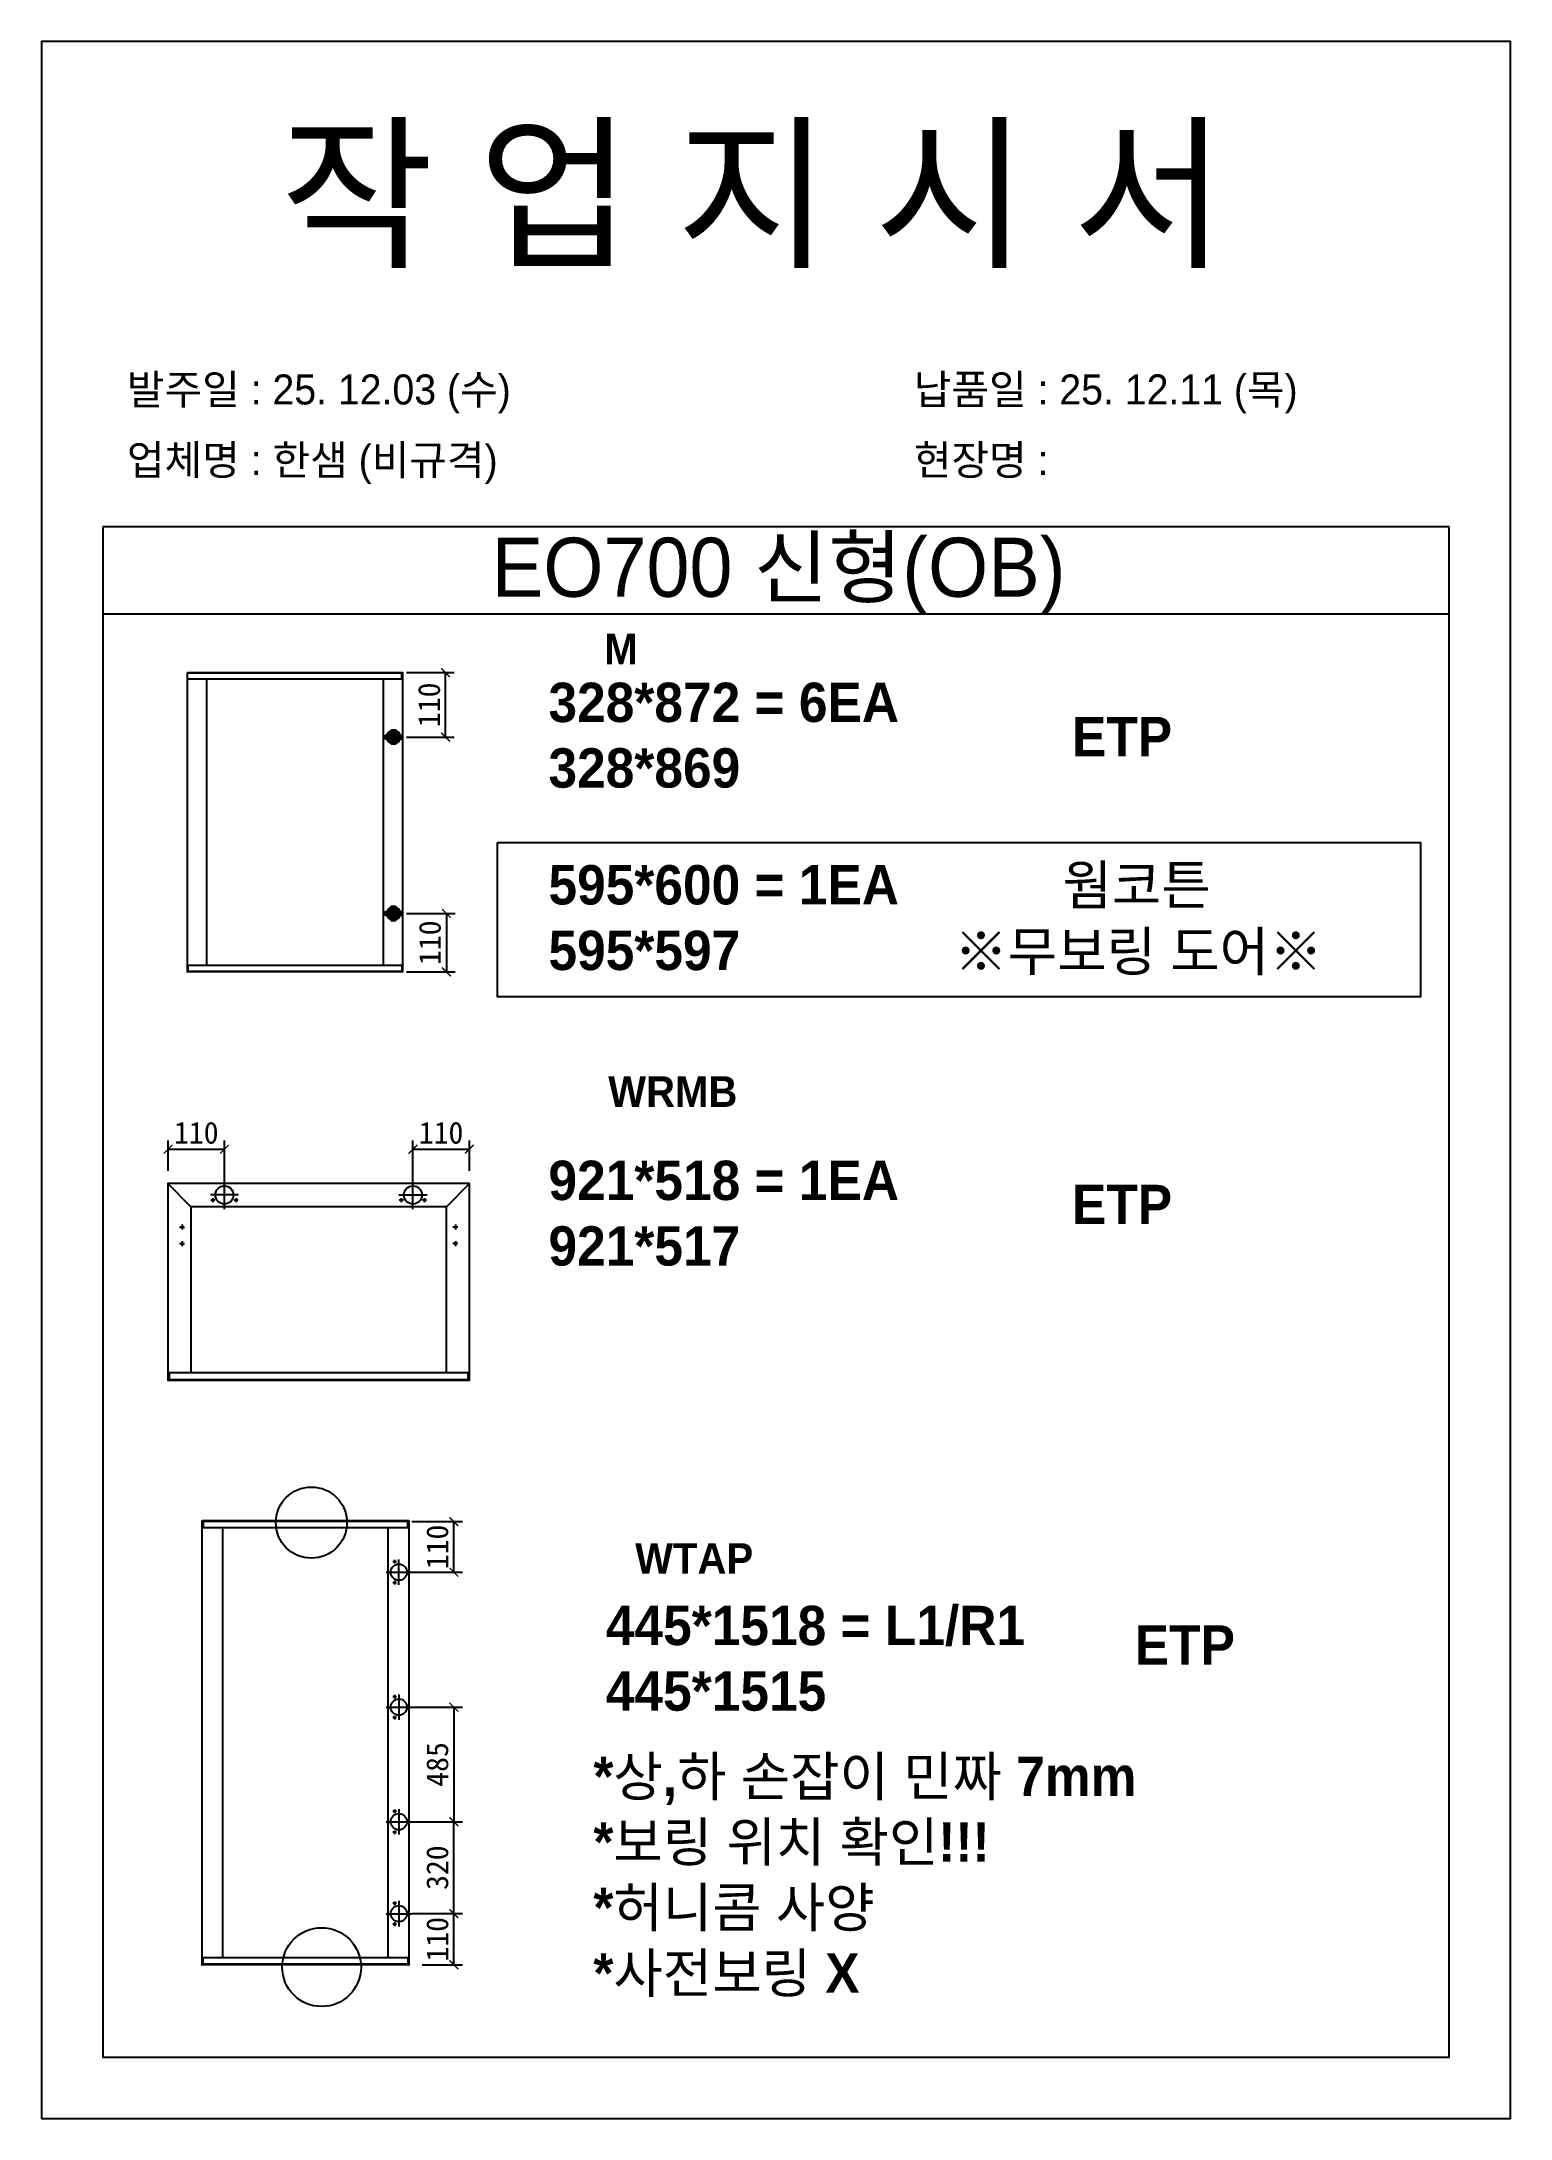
# Model space of a CAD drawing. Header units: millimetres. Extents: x -44117 to 256353, y -2095463 to 65325.
# Drawn here: x 114809 to 116489, y -527372 to -524996 of the extents above; entities that cross this region are included whole.
import ezdxf

# ---------------------------------------------------------------- set-up
doc = ezdxf.new("R2010")
doc.units = ezdxf.units.MM
doc.header["$LTSCALE"] = 10
doc.layers.add('Layer1', color=7, linetype='Continuous', lineweight=70)
doc.styles.add('MtX_Gulim', font='')
doc.styles.get('MtX_Gulim').set_extended_font_data('Gulim', bold=True)
doc.dimstyles.new('ISO-25', dxfattribs={"dimtxt": 2.5, "dimasz": 2.5, "dimexe": 1, "dimexo": 1, "dimtad": 1, "dimtxsty": 'Standard', "dimblk": 'ARCHTICK', "dimcen": 2.5, "dimadec": 0, "dimazin": 0, "dimtfac": 1, "dimtmove": 0, "dimatfit": 3, "dimfxl": 0, "dimarcsym": 0})

msp = doc.modelspace()

# ---------------------------------------------------------------- texts
at = {"linetype": 'Continuous', "style": 'MtX_Gulim'}
for s, height, p in [('M', 35.04934, (115452.75319, -525708.04364)), ('WRMB', 35.049344, (115457.23337, -526214.30788)), ('WTAP', 35.049344, (115488.0516, -526748.42855))]:
    msp.add_text(s, height=height, dxfattribs=at).set_placement(p)
at = {"attachment_point": 1}
for s, width, gutter_width, heights, insert, char_height in [('{\\fGulim|b0|i0|c129|p50;작 업 지 시 서}', 3307.3198183, 12.5, [-155.84554], (115081.93955, -525099.66686), 140), ('\\pt11;{\\fGulim|b0|i0|c129|p50;발주일 : 25. 12.03 (수)}', 3307.3198183, 12.5, [34.50412], (114906.73019, -525376.38728), 34.3), ('{\\fGulim|b0|i0|c129|p50;납품일 : 25. 12.11 (목)}', 3307.3198183, 12.5, [35.09023], (115806.70817, -525376.38728), 34.3), ('{\\fGulim|b0|i0|c129|p50;업체명 : 한샘 (비규격)}', 3307.3198183, 12.5, [36.11279], (114906.73019, -525457.04346), 34.3), ('{\\fGulim|b0|i0|c129|p50;현장명 : }', 3307.3198183, 12.5, [-38.2735], (115806.70817, -525457.04346), 34.3), ('{\\fGulim|b0|i0|c129|p50;EO700 신형(OB)}', 1597.0710432, 6.03612, [-85.06834], (115324.01045, -525563.10231), 67.6045736), ('{\\f굴림|b1|i0|c129|p50;328*872 = 6EA\\P\\C1;328*869}', 13607.1496112, 175, [-121.19048], (115388.8855, -525728.97634), 45), ('{\\f굴림|b1|i0|c129|p50;ETP}', 13607.1496112, 175, [-46.07143], (115987.65917, -525768.08261), 45), ('{\\f굴림|b1|i0|c129|p50;595*600 = 1EA\\P\\C1;595*597}', 13607.1496112, 175, [-121.30952], (115388.8855, -525937.71467), 45), ('{\\f굴림|b1|i0|c129|p50;웜코튼}', 13607.1496112, 175, [-48.57143], (115976.90657, -525937.93945), 45), ('{\\f굴림|b1|i0|c129|p50;※무보링 도어※}', 13607.1496112, 175, [-50.11905], (115852.8763, -526013.73572), 45), ('{\\f굴림|b1|i0|c129|p50;921*518 = 1EA\\P\\C1;921*517}', 13607.1496112, 175, [-121.36905], (115388.8855, -526275.81198), 45), ('{\\f굴림|b1|i0|c129|p50;ETP}', 13607.1496112, 175, [-46.07143], (115987.65917, -526303.39378), 45), ('{\\f굴림|b1|i0|c129|p50;445*1518 = L1/R1\\P\\C1;445*1515}', 13607.1496112, 175, [-125.41667], (115454.51047, -526785.01339), 45), ('{\\f굴림|b1|i0|c129|p50;ETP}', 13607.1496112, 175, [-46.07143], (116059.54031, -526807.31827), 45), ('{\\f굴림|b1|i0|c129|p50;*상,하 손잡이 민짜 7mm\\P*보링 위치 확인!!! \\P*허니콤 사양\\P*사전보링 X}', 13607.1496112, 175, [-281.19048], (115440.28212, -526957.60437), 45)]:
    msp.add_mtext_dynamic_manual_height_columns(s, width=width, gutter_width=gutter_width, heights=heights, dxfattribs=dict(at, insert=insert, char_height=char_height))

# ---------------------------------------------------------------- blocks, each defined once
blk = doc.blocks.new('_ArchTick')
at = {"color": 0, "linetype": 'ByBlock', "const_width": 0.15}
blk.add_lwpolyline([(-0.5, -0.5), (0.5, 0.5)], dxfattribs=at)
blk = doc.blocks.new('*D4143')
at = {"color": 0, "lineweight": -2}
for p, q in [((115226.6, -525717.5), (115281.2, -525717.5)), ((115271.2, -525791.2), (115271.2, -525717.5)), ((115226.6, -525791.2), (115281.2, -525791.2))]:
    blk.add_line(p, q, dxfattribs=at)
at = {"layer": 'Defpoints', "color": 0}
for p in [(115211.6, -525717.5), (115271.2, -525717.5), (115211.6, -525791.2)]:
    blk.add_point(p, dxfattribs=at)
at = {"color": 0, "lineweight": -2, "xscale": 10, "yscale": 10, "zscale": 10}
for p, rotation in [((115271.2, -525717.5), 90), ((115271.2, -525791.2), 270)]:
    blk.add_blockref('_ArchTick', p, dxfattribs=dict(at, rotation=rotation))
at = {"color": 0, "insert": (115252.5, -525754.3), "char_height": 25, "attachment_point": 5, "rotation": 90}
blk.add_mtext('110', dxfattribs=at)
blk = doc.blocks.new('*D4144')
at = {"color": 0, "lineweight": -2}
for p, q in [((115226.6, -525993), (115282.2, -525993)), ((115272.2, -525993), (115272.2, -526059.9)), ((115226.6, -526059.9), (115282.2, -526059.9))]:
    blk.add_line(p, q, dxfattribs=at)
at = {"layer": 'Defpoints', "color": 0}
for p in [(115211.6, -525993), (115211.6, -526059.9), (115272.2, -526059.9)]:
    blk.add_point(p, dxfattribs=at)
at = {"color": 0, "lineweight": -2, "xscale": 10, "yscale": 10, "zscale": 10}
for p, rotation in [((115272.2, -525993), 90), ((115272.2, -526059.9), 270)]:
    blk.add_blockref('_ArchTick', p, dxfattribs=dict(at, rotation=rotation))
at = {"color": 0, "insert": (115253.4, -526026.5), "char_height": 25, "attachment_point": 5, "rotation": 90}
blk.add_mtext('110', dxfattribs=at)
blk = doc.blocks.new('*D4145')
at = {"color": 0, "lineweight": -2}
for p, q in [((115232.8, -526688.7), (115290.7, -526688.7)), ((115280.7, -526746.6), (115280.7, -526688.7)), ((115232.8, -526746.6), (115290.7, -526746.6))]:
    blk.add_line(p, q, dxfattribs=at)
at = {"layer": 'Defpoints', "color": 0}
for p in [(115217.8, -526688.7), (115280.7, -526688.7), (115217.8, -526746.6)]:
    blk.add_point(p, dxfattribs=at)
at = {"color": 0, "lineweight": -2, "xscale": 10, "yscale": 10, "zscale": 10}
for p, rotation in [((115280.7, -526688.7), 90), ((115280.7, -526746.6), 270)]:
    blk.add_blockref('_ArchTick', p, dxfattribs=dict(at, rotation=rotation))
at = {"color": 0, "insert": (115261.9, -526717.7), "char_height": 25, "attachment_point": 5, "rotation": 90}
blk.add_mtext('110', dxfattribs=at)
blk = doc.blocks.new('*D4146')
at = {"color": 0, "lineweight": -2}
for p, q in [((115232.8, -527137.2), (115290.7, -527137.2)), ((115280.7, -527195.7), (115280.7, -527137.2)), ((115244.4, -527195.7), (115290.7, -527195.7))]:
    blk.add_line(p, q, dxfattribs=at)
at = {"layer": 'Defpoints', "color": 0}
for p in [(115217.8, -527137.2), (115280.7, -527137.2), (115229.4, -527195.7)]:
    blk.add_point(p, dxfattribs=at)
at = {"color": 0, "lineweight": -2, "xscale": 10, "yscale": 10, "zscale": 10}
for p, rotation in [((115280.7, -527137.2), 90), ((115280.7, -527195.7), 270)]:
    blk.add_blockref('_ArchTick', p, dxfattribs=dict(at, rotation=rotation))
at = {"color": 0, "insert": (115261.9, -527166.5), "char_height": 25, "attachment_point": 5, "rotation": 90}
blk.add_mtext('110', dxfattribs=at)
blk = doc.blocks.new('*D4147')
at = {"color": 0, "lineweight": -2}
for p, q in [((115232.8, -527032.1), (115290.7, -527032.1)), ((115280.7, -527137.2), (115280.7, -527032.1)), ((115232.8, -527137.2), (115290.7, -527137.2))]:
    blk.add_line(p, q, dxfattribs=at)
at = {"layer": 'Defpoints', "color": 0}
for p in [(115217.8, -527032.1), (115280.7, -527032.1), (115217.8, -527137.2)]:
    blk.add_point(p, dxfattribs=at)
at = {"color": 0, "lineweight": -2, "xscale": 10, "yscale": 10, "zscale": 10}
for p, rotation in [((115280.7, -527032.1), 90), ((115280.7, -527137.2), 270)]:
    blk.add_blockref('_ArchTick', p, dxfattribs=dict(at, rotation=rotation))
at = {"color": 0, "insert": (115261.9, -527084.6), "char_height": 25, "attachment_point": 5, "rotation": 90}
blk.add_mtext('320', dxfattribs=at)
blk = doc.blocks.new('*D4148')
at = {"color": 0, "lineweight": -2}
for p, q in [((115232.8, -526901), (115290.7, -526901)), ((115280.7, -526901), (115280.7, -527032.1)), ((115232.8, -527032.1), (115290.7, -527032.1))]:
    blk.add_line(p, q, dxfattribs=at)
at = {"layer": 'Defpoints', "color": 0}
for p in [(115217.8, -526901), (115217.8, -527032.1), (115280.7, -527032.1)]:
    blk.add_point(p, dxfattribs=at)
at = {"color": 0, "lineweight": -2, "xscale": 10, "yscale": 10, "zscale": 10}
for p, rotation in [((115280.7, -526901), 90), ((115280.7, -527032.1), 270)]:
    blk.add_blockref('_ArchTick', p, dxfattribs=dict(at, rotation=rotation))
at = {"color": 0, "insert": (115261.9, -526966.5), "char_height": 25, "attachment_point": 5, "rotation": 90}
blk.add_mtext('485', dxfattribs=at)
blk = doc.blocks.new('*D4149')
at = {"color": 0, "lineweight": -2}
for p, q in [((114953.8, -526287.3), (114953.8, -526252.7)), ((115018.3, -526300), (115018.3, -526252.7)), ((114953.8, -526262.7), (115018.3, -526262.7))]:
    blk.add_line(p, q, dxfattribs=at)
at = {"layer": 'Defpoints', "color": 0}
for p in [(115018.3, -526262.7), (114953.8, -526302.3), (115018.3, -526315)]:
    blk.add_point(p, dxfattribs=at)
at = {"color": 0, "lineweight": -2, "xscale": 10, "yscale": 10, "zscale": 10, "rotation": 180}
blk.add_blockref('_ArchTick', (114953.8, -526262.7), dxfattribs=at)
at = {"color": 0, "lineweight": -2, "xscale": 10, "yscale": 10, "zscale": 10}
blk.add_blockref('_ArchTick', (115018.3, -526262.7), dxfattribs=at)
at = {"color": 0, "insert": (114986.1, -526244), "char_height": 25, "attachment_point": 5}
blk.add_mtext('110', dxfattribs=at)
blk = doc.blocks.new('*D4150')
at = {"color": 0, "lineweight": -2}
for p, q in [((115233.9, -526300), (115233.9, -526252.7)), ((115298.4, -526287.3), (115298.4, -526252.7)), ((115233.9, -526262.7), (115298.4, -526262.7))]:
    blk.add_line(p, q, dxfattribs=at)
at = {"layer": 'Defpoints', "color": 0}
for p in [(115298.4, -526262.7), (115298.4, -526302.3), (115233.9, -526315)]:
    blk.add_point(p, dxfattribs=at)
at = {"color": 0, "lineweight": -2, "xscale": 10, "yscale": 10, "zscale": 10, "rotation": 180}
blk.add_blockref('_ArchTick', (115233.9, -526262.7), dxfattribs=at)
at = {"color": 0, "lineweight": -2, "xscale": 10, "yscale": 10, "zscale": 10}
blk.add_blockref('_ArchTick', (115298.4, -526262.7), dxfattribs=at)
at = {"color": 0, "insert": (115266.1, -526244), "char_height": 25, "attachment_point": 5}
blk.add_mtext('110', dxfattribs=at)

# ---------------------------------------------------------------- dimensions: what is measured, and where the dimension line sits
for base, p1, p2, text, picture, middle in [((115271.22205, -525717.54012), (115211.60828, -525791.1566), (115211.60828, -525717.54012), '110', '*D4143', (115252.47205, -525754.34836)), ((115272.17553, -526059.91894), (115211.60828, -525993.03456), (115211.60828, -526059.91894), '110', '*D4144', (115253.42553, -526026.47675)), ((115280.69431, -527032.05651), (115217.76917, -526900.95549), (115217.76917, -527032.05651), '485', '*D4148', (115261.94431, -526966.506)), ((115280.69431, -527032.05651), (115217.76917, -527137.23903), (115217.76917, -527032.05651), '320', '*D4147', (115261.94431, -527084.64777)), ((115280.69431, -527137.23903), (115229.40771, -527195.74373), (115217.76917, -527137.23903), '110', '*D4146', (115261.94431, -527166.49138))]:
    dim = msp.add_linear_dim(base=base, p1=p1, p2=p2, angle=90, text=text, dimstyle='ISO-25', override={"dimscale": 10, "dimasz": 1, "dimexo": 1.5, "dimtxsty": 'Standard'})
    dim.commit()
    dim.dimension.update_dxf_attribs({"geometry": picture, "text_midpoint": middle})
for base, p1, p2, picture, middle in [((115018.32395, -526262.70409), (114953.8039, -526302.28449), (115018.32395, -526315.01092), '*D4149', (114986.06393, -526243.95409)), ((115298.39378, -526262.70409), (115233.87373, -526315.01092), (115298.39378, -526302.28449), '*D4150', (115266.13375, -526243.95409))]:
    dim = msp.add_linear_dim(base=base, p1=p1, p2=p2, text='110', dimstyle='ISO-25', override={"dimscale": 10, "dimasz": 1, "dimexo": 1.5, "dimtxsty": 'Standard'})
    dim.commit()
    dim.dimension.update_dxf_attribs({"geometry": picture, "text_midpoint": middle})
dim = msp.add_linear_dim(base=(115280.69431, -526688.73609), p1=(115217.76917, -526746.57317), p2=(115217.76917, -526688.73609), angle=90, text='110', dimstyle='ISO-25', override={"dimscale": 10, "dimasz": 1, "dimexo": 1.5, "dimtxsty": 'Standard'})
dim.commit()
dim.dimension.update_dxf_attribs({"geometry": '*D4145', "text_midpoint": (115280.69431, -526717.65463), "dimtype": 160})

# ---------------------------------------------------------------- linework, layer by layer
for p, q in [((116419.13294, -525550.67407), (114879.13294, -525550.67407)), ((116419.13294, -525650.67407), (114879.13294, -525650.67407)), ((114975.74562, -525717.78608), (114975.74562, -526059.67297)), ((115222.24626, -525718.22881), (114975.74562, -525718.22881)), ((115222.24626, -525724.91897), (114975.74562, -525724.91897)), ((115222.0003, -525717.54012), (114975.99158, -525717.54012)), ((114997.63622, -525724.42705), (114997.63622, -526052.54008)), ((115200.1097, -526052.54008), (115200.1097, -525724.91897)), ((115221.01645, -525724.91897), (115221.01645, -525717.54012)), ((115222.24626, -526059.67297), (115222.24626, -525717.78608)), ((115222.24626, -526052.54008), (114975.74562, -526052.54008)), ((115222.24626, -526059.23025), (114975.74562, -526059.23025)), ((115222.0003, -526059.91894), (114975.99158, -526059.91894)), ((114976.97543, -526059.91894), (114976.97543, -526052.54008)), ((115221.01645, -526052.54008), (115221.01645, -526059.91894)), ((114953.50794, -526302.28449), (114953.50794, -526526.62481)), ((114979.84869, -526328.62524), (114953.59463, -526302.07521)), ((115298.39378, -526301.98852), (114953.8039, -526301.98852)), ((115018.32395, -526331.15433), (115018.32395, -526298.8675)), ((115233.87374, -526331.15433), (115233.87374, -526298.8675)), ((115272.34899, -526328.62524), (115298.60305, -526302.07521)), ((115298.68974, -526526.62481), (115298.68974, -526302.28449)), ((114979.84869, -526328.62524), (114979.84869, -526518.6338)), ((115272.34899, -526328.62524), (114979.84869, -526328.62524)), ((115034.46737, -526315.01092), (115002.18054, -526315.01092)), ((115007.3733, -526320.93019), (115002.63789, -526320.93019)), ((115005.00559, -526318.56248), (115005.00559, -526323.2979)), ((115034.01002, -526320.93019), (115029.2746, -526320.93019)), ((115031.64231, -526318.56248), (115031.64231, -526323.2979)), ((115217.73032, -526315.01092), (115250.01715, -526315.01092)), ((115222.92309, -526320.93019), (115218.18768, -526320.93019)), ((115220.55538, -526318.56248), (115220.55538, -526323.2979)), ((115249.55981, -526320.93019), (115244.82439, -526320.93019)), ((115247.1921, -526318.56248), (115247.1921, -526323.2979)), ((115272.34899, -526518.04187), (115272.34899, -526328.62524)), ((114966.8263, -526351.71039), (114972.74557, -526351.71039)), ((114969.78594, -526348.75076), (114969.78594, -526354.67003)), ((115285.37139, -526351.71039), (115279.45212, -526351.71039)), ((115282.41175, -526348.75076), (115282.41175, -526354.67003)), ((114966.8263, -526370.65205), (114972.74557, -526370.65205)), ((114969.78594, -526367.69242), (114969.78594, -526373.61169)), ((115285.37139, -526370.65205), (115279.45212, -526370.65205)), ((115282.41175, -526367.69242), (115282.41175, -526373.61169)), ((114953.50794, -526518.04187), (115298.68974, -526518.04187)), ((114954.98776, -526518.04187), (114954.98776, -526526.92078)), ((115297.20992, -526526.92078), (115297.20992, -526518.04187)), ((114953.50794, -526526.09208), (115298.39378, -526526.09208)), ((114953.8039, -526526.92078), (115298.39378, -526526.92078)), ((114992.49214, -526688.25678), (114992.49214, -527195.55543)), ((115229.48571, -526688.73609), (114992.49214, -526688.73609)), ((115229.48571, -526695.97904), (114992.49214, -526695.97904)), ((115229.21942, -526687.99049), (114992.75842, -526687.99049)), ((114993.82356, -526687.99049), (114993.82356, -526695.97904)), ((115016.19149, -526695.44647), (115016.19149, -527187.83318)), ((115205.52006, -527187.83318), (115205.52006, -526695.97904)), ((115228.15428, -526695.97904), (115228.15428, -526687.99049)), ((115229.48571, -527195.55543), (115229.48571, -526688.25678)), ((115215.10632, -526734.59035), (115210.84576, -526734.59035)), ((115212.97604, -526732.46007), (115212.97604, -526736.72063)), ((115217.76917, -526761.09777), (115217.76917, -526732.04859)), ((115203.24458, -526746.57317), (115232.29376, -526746.57317)), ((115215.10632, -526758.55599), (115210.84576, -526758.55599)), ((115212.97604, -526756.42571), (115212.97604, -526760.68627)), ((115203.24458, -526900.95549), (115232.29376, -526900.95549)), ((115215.10632, -526888.97266), (115210.84576, -526888.97266)), ((115212.97604, -526886.84238), (115212.97604, -526891.10294)), ((115217.76917, -526886.4309), (115217.76917, -526915.48007)), ((115215.10632, -526912.9383), (115210.84576, -526912.9383)), ((115212.97604, -526910.80802), (115212.97604, -526915.06858)), ((115215.10632, -527020.07368), (115210.84576, -527020.07368)), ((115212.97604, -527017.9434), (115212.97604, -527022.20396)), ((115217.76917, -527017.53191), (115217.76917, -527046.58109)), ((115203.24458, -527032.05651), (115232.29376, -527032.05651)), ((115215.10632, -527044.03932), (115210.84576, -527044.03932)), ((115212.97604, -527041.90904), (115212.97604, -527046.1696)), ((115203.24458, -527137.23904), (115232.29376, -527137.23904)), ((115215.10632, -527125.2562), (115210.84576, -527125.2562)), ((115212.97604, -527123.12592), (115212.97604, -527127.38648)), ((115217.76917, -527122.71444), (115217.76917, -527151.76362)), ((115215.10632, -527149.22184), (115210.84576, -527149.22184)), ((115212.97604, -527147.09156), (115212.97604, -527151.35212)), ((115229.48571, -527187.83318), (114992.49214, -527187.83318)), ((115229.48571, -527195.07613), (114992.49214, -527195.07613)), ((115229.21942, -527195.82173), (114992.75842, -527195.82173)), ((114993.82356, -527195.82173), (114993.82356, -527187.83318)), ((115228.15428, -527187.83318), (115228.15428, -527195.82173))]:
    msp.add_line(p, q)
for points in [[(114809.13294, -527371.50435), (116489.13294, -527371.50435), (116489.13294, -524995.50435), (114809.13294, -524995.50435)], [(115330.65581, -525911.91947), (116386.1074, -525911.91947), (116386.1074, -526088.31806), (115330.65581, -526088.31806)]]:
    msp.add_lwpolyline(points, close=True)
msp.add_lwpolyline([(114879.13294, -525550.67407), (114879.13294, -527301.50435), (116419.13294, -527301.50435), (116419.13294, -525550.67407)])
for centre, radius in [((115018.32395, -526315.01092), 10.35872), ((115233.87374, -526315.01092), 10.35872), ((115005.00559, -526320.93019), 0.94708), ((115031.64231, -526320.93019), 0.94708), ((115220.55538, -526320.93019), 0.94708), ((115247.1921, -526320.93019), 0.94708), ((114969.78594, -526351.71039), 0.88789), ((115282.41175, -526351.71039), 0.88789), ((114969.78594, -526370.65205), 0.88789), ((115282.41175, -526370.65205), 0.88789), ((115212.97604, -526734.59035), 0.85211), ((115217.76917, -526746.57317), 9.31997), ((115212.97604, -526758.55599), 0.85211), ((115217.76917, -526900.95549), 9.31997), ((115212.97604, -526888.97266), 0.85211), ((115212.97604, -526912.9383), 0.85211), ((115212.97604, -527020.07368), 0.85211), ((115217.76917, -527032.05651), 9.31997), ((115212.97604, -527044.03932), 0.85211), ((115217.76917, -527137.23904), 9.31997), ((115212.97604, -527125.2562), 0.85211), ((115212.97604, -527149.22184), 0.85211)]:
    msp.add_circle(centre, radius)
at = {"color": 1}
for centre, radius in [((115117.80391, -526689.81178), 40.67658), ((115129.46472, -527198.40283), 45.05368)]:
    msp.add_circle(centre, radius, dxfattribs=at)
for centre, radius, start, end in [((115222.0003, -525717.78608), 0.24596, 0, 90), ((114975.99158, -526059.67298), 0.24596, 180, 270), ((115222.0003, -526059.67298), 0.24596, 270, 0), ((114953.8039, -526302.28449), 0.29596, 90, 180), ((115298.39378, -526302.28449), 0.29596, 0, 90), ((114953.8039, -526526.62481), 0.29596, 180, 270), ((115298.39378, -526526.62481), 0.29596, 270, 0), ((114992.75842, -526688.25678), 0.26628, 90, 180), ((115229.21942, -526688.25678), 0.26628, 0, 90), ((114992.75842, -527195.55544), 0.26628, 180, 270), ((115229.21942, -527195.55544), 0.26628, 270, 0)]:
    msp.add_arc(centre, radius, start, end)
at = {"layer": 'Layer1'}
for p, q in [((115211.60828, -525782.0914), (115211.60828, -525800.2218)), ((115211.60828, -526002.09976), (115211.60828, -525983.96936))]:
    msp.add_line(p, q, dxfattribs=at)
for points in [[(115220.67348, -525791.1566), (115202.54308, -525791.1566)], [(115220.67348, -525993.03456), (115202.54308, -525993.03456)]]:
    msp.add_lwpolyline(points, close=True, dxfattribs=at)
for centre in [(115211.60828, -525791.1566), (115211.60828, -525993.03456)]:
    msp.add_circle(centre, 6.04347, dxfattribs=at)

msp.set_redraw_order([(e.dxf.handle, doc.entitydb.next_handle()) for e in msp.query("TEXT MTEXT ATTDEF DIMENSION ARC_DIMENSION")])  # texts and dimensions are drawn at this point

doc.saveas('drawing.dxf')
